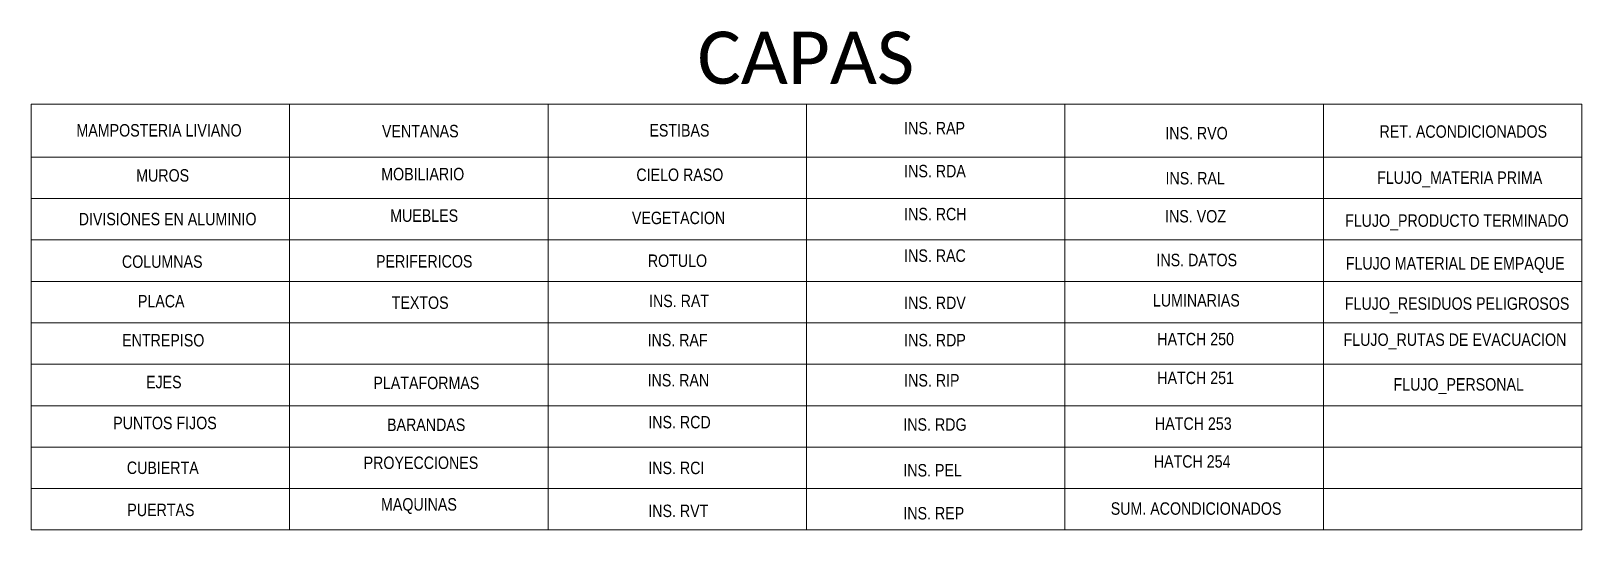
# Model space of a CAD drawing. Header units: inches. Extents: x -5.4 to 87.9, y -12.2 to 39.7.
# Drawn here: x 69.16 to 87.9, y 15.85 to 21.87 of the extents above; entities that cross this region are included whole.
import ezdxf

# ---------------------------------------------------------------- set-up
doc = ezdxf.new("R2010")
doc.units = ezdxf.units.IN
doc.header["$LTSCALE"] = 0.25
doc.header["$MEASUREMENT"] = 0
for name, pattern in [('CENTER', [2, 1.25, -0.25, 0.25, -0.25]), ('DASHDOT2', [0.5, 0.25, -0.125, 0, -0.125]), ('HIDDEN', [0.375, 0.25, -0.125])]:
    doc.linetypes.add(name, pattern=pattern)
doc.layers.get('0').update_dxf_attribs({"lineweight": 9})
for name, color, linetype, lineweight in [('BARANDAS', 4, 'Continuous', 9), ('CIELO RASO', 4, 'Continuous', 9), ('COLUMNA', 1, 'Continuous', 9), ('CUBIERTA', 1, 'Continuous', 9), ('DIVISIONES EN ALUMINIO', 8, 'Continuous', 9), ('ENTREPISO', 53, 'Continuous', 5), ('ESTIBAS', 40, 'Continuous', 5), ('FLUJO_MATERIA PRIMA', 150, 'Continuous', 5), ('FLUJO_MATERIAL DE EMPAQUE', 51, 'Continuous', 5), ('FLUJO_PERSONAL', 253, 'Continuous', 5), ('FLUJO_PRODUCTO TERMINADO', 12, 'Continuous', 5), ('FLUJO_RESIDUOS PELIGROSOS', 220, 'Continuous', 5), ('FLUJOS_RUTAS DE EVACUACION', 80, 'Continuous', 5), ('HATCH 250', 250, 'Continuous', 5), ('HATCH 251', 251, 'Continuous', 5), ('HATCH 254', 254, 'Continuous', 5), ('INS. DATOS', 160, 'FENCELINE1', 5), ('INS. PEL', 40, 'DASHDOT2', 5), ('INS. RAL', 7, 'Continuous', 5), ('INS. RAN', 7, 'Continuous', 5), ('INS. RAT', 7, 'Continuous', 5), ('INS. RDA', 4, 'Continuous', 5), ('INS. RDP', 7, 'Continuous', 5), ('INS. REP', 252, 'Continuous', 5), ('INS. RIP', 7, 'Continuous', 5), ('INS. VOZ', 90, 'FENCELINE1', 5), ('LUMINARIAS', 203, 'Continuous', 5), ('MAMPOSTERIA LIVIANA', 5, 'Continuous', 5), ('MAQUINAS', 140, 'Continuous', 5), ('MOBILIARIO', 8, 'Continuous', 5), ('MUEBLES', 8, 'Continuous', 5), ('MUROS', 164, 'Continuous', 5), ('PERIFERICOS', 7, 'Continuous', 5), ('PLACA', 6, 'Continuous', 5), ('PLATAFORMA', 252, 'Continuous', 5), ('PROYECCIONES', 8, 'HIDDEN', 5), ('PUERTAS', 2, 'Continuous', 5), ('PUNTO FIJO', 3, 'Continuous', 5), ('RET. ACONDICIONADOS', 240, 'Continuous', 5), ('ROTULO', 7, 'Continuous', 5), ('SUM. ACONDICIONADOS', 150, 'Continuous', 5), ('TEXTOS', 7, 'Continuous', 5), ('VEGETACION', 3, 'Continuous', 5), ('VENTANAS', 2, 'Continuous', 5)]:
    doc.layers.add(name, color=color, linetype=linetype, lineweight=lineweight)
doc.layers.add('EJES', color=1, linetype='CENTER', lineweight=9, transparency=0.6)
doc.layers.add('HATCH 253', color=251, linetype='Continuous', lineweight=5, transparency=0.8)
for name, color, linetype, lineweight, true_color in [('INS. RAC', 7, 'Continuous', 5, 0xd4cda3), ('INS. RAF', 7, 'Continuous', 5, 0xc6cd6e), ('INS. RAP', 7, 'Continuous', 5, 0x59704d), ('INS. RCD', 7, 'Continuous', 5, 0xaa891c), ('INS. RCH', 7, 'Continuous', 5, 0xa0b093), ('INS. RCI', 7, 'Continuous', 5, 0xd40000), ('INS. RDG', 7, 'Continuous', 5, 0xac9a15), ('INS. RDV', 7, 'Continuous', 5, 0x959595), ('INS. RVO', 7, 'Continuous', 5, 0xff8e59), ('INS. RVT', 7, 'Continuous', 5, 0x8e8589)]:
    doc.layers.add(name, color=color, linetype=linetype, lineweight=lineweight, true_color=true_color)
doc.styles.add('Arial', font='arial.ttf')
doc.linetypes.add('FENCELINE1', pattern='A,0.25,-0.1,[133,ltypeshp.shx,S=0.1,R=0,X=-0.1,Y=0],-0.1,1', length=1.45)

msp = doc.modelspace()

# ---------------------------------------------------------------- texts
at = {"layer": 'BARANDAS', "insert": (73.46308, 17.19343), "char_height": 0.15, "width": 20.9168282, "attachment_point": 1, "style": 'Arial'}
msp.add_mtext('{\\fArial Narrow|b0|i0|c0|p34;BARANDAS}', dxfattribs=at)
at = {"layer": 'CIELO RASO', "insert": (76.47463, 20.21011), "char_height": 0.15, "width": 20.9168282, "attachment_point": 1, "style": 'Arial'}
msp.add_mtext('{\\fArial Narrow|b0|i0|c0|p34;CIELO RASO}', dxfattribs=at)
at = {"layer": 'COLUMNA', "insert": (70.2608, 19.16226), "char_height": 0.15, "width": 20.9168282, "attachment_point": 1, "style": 'Arial'}
msp.add_mtext('{\\fArial Narrow|b0|i0|c0|p34;COLUMNAS}', dxfattribs=at)
at = {"layer": 'CUBIERTA', "insert": (70.31992, 16.67405), "char_height": 0.15, "width": 20.9168282, "attachment_point": 1, "style": 'Arial'}
msp.add_mtext('{\\fArial Narrow|b0|i0|c0|p34;CUBIERTA}', dxfattribs=at)
at = {"layer": 'DIVISIONES EN ALUMINIO', "insert": (69.73843, 19.67588), "char_height": 0.15, "width": 20.9168282, "attachment_point": 1, "style": 'Arial'}
msp.add_mtext('{\\fArial Narrow|b0|i0|c0|p34;DIVISIONES EN ALUMINIO}', dxfattribs=at)
at = {"layer": 'EJES', "insert": (70.5516, 17.70892), "char_height": 0.15, "width": 20.9168282, "attachment_point": 1, "style": 'Arial'}
msp.add_mtext('{\\fArial Narrow|b0|i0|c0|p34;EJES}', dxfattribs=at)
at = {"layer": 'ENTREPISO', "insert": (70.26352, 18.21346), "char_height": 0.15, "width": 20.9168282, "attachment_point": 1, "style": 'Arial'}
msp.add_mtext('{\\fArial Narrow|b0|i0|c0|p34;ENTREPISO}', dxfattribs=at)
at = {"layer": 'ESTIBAS', "insert": (76.6318, 20.74671), "char_height": 0.15, "width": 20.9168282, "attachment_point": 1, "style": 'Arial'}
msp.add_mtext('{\\fArial Narrow|b0|i0|c0|p34;ESTIBAS}', dxfattribs=at)
at = {"layer": 'FLUJO_MATERIA PRIMA', "insert": (85.4217, 20.1759), "char_height": 0.15, "width": 20.9168282, "attachment_point": 1, "style": 'Arial'}
msp.add_mtext('{\\fArial Narrow|b0|i0|c0|p34;FLUJO_MATERIA PRIMA}', dxfattribs=at)
at = {"layer": 'FLUJO_MATERIAL DE EMPAQUE', "insert": (85.04353, 19.14145), "char_height": 0.15, "width": 20.9168282, "attachment_point": 1, "style": 'Arial'}
msp.add_mtext('{\\fArial Narrow|b0|i0|c0|p34;FLUJO MATERIAL DE EMPAQUE}', dxfattribs=at)
at = {"layer": 'FLUJO_PERSONAL', "insert": (85.61978, 17.68096), "char_height": 0.15, "width": 20.9168282, "attachment_point": 1, "style": 'Arial'}
msp.add_mtext('{\\fArial Narrow|b0|i0|c0|p34;FLUJO_PERSONAL}', dxfattribs=at)
at = {"layer": 'FLUJO_PRODUCTO TERMINADO', "insert": (85.03453, 19.65742), "char_height": 0.15, "width": 20.9168282, "attachment_point": 1, "style": 'Arial'}
msp.add_mtext('{\\fArial Narrow|b0|i0|c0|p34;FLUJO_PRODUCTO TERMINADO}', dxfattribs=at)
at = {"layer": 'FLUJO_RESIDUOS PELIGROSOS', "insert": (85.03249, 18.65609), "char_height": 0.15, "width": 20.9168282, "attachment_point": 1, "style": 'Arial'}
msp.add_mtext('{\\fArial Narrow|b0|i0|c0|p34;FLUJO_RESIDUOS PELIGROSOS}', dxfattribs=at)
at = {"layer": 'FLUJOS_RUTAS DE EVACUACION', "insert": (85.01652, 18.22044), "char_height": 0.15, "width": 20.9168282, "attachment_point": 1, "style": 'Arial'}
msp.add_mtext('{\\fArial Narrow|b0|i0|c0|p34;FLUJO_RUTAS DE EVACUACION}', dxfattribs=at)
at = {"layer": 'HATCH 250', "insert": (82.76705, 18.22731), "char_height": 0.15, "width": 20.9168282, "attachment_point": 1, "style": 'Arial'}
msp.add_mtext('{\\fArial Narrow|b0|i0|c0|p34;HATCH 250}', dxfattribs=at)
at = {"layer": 'HATCH 251', "insert": (82.76705, 17.75949), "char_height": 0.15, "width": 20.9168282, "attachment_point": 1, "style": 'Arial'}
msp.add_mtext('{\\fArial Narrow|b0|i0|c0|p34;HATCH 251}', dxfattribs=at)
at = {"layer": 'HATCH 253', "insert": (82.7389, 17.20692), "char_height": 0.15, "width": 20.9168282, "attachment_point": 1, "style": 'Arial'}
msp.add_mtext('{\\fArial Narrow|b0|i0|c0|p34;HATCH 253}', dxfattribs=at)
at = {"layer": 'HATCH 254', "insert": (82.72474, 16.75032), "char_height": 0.15, "width": 20.9168282, "attachment_point": 1, "style": 'Arial'}
msp.add_mtext('{\\fArial Narrow|b0|i0|c0|p34;HATCH 254}', dxfattribs=at)
at = {"layer": 'INS. DATOS', "insert": (82.75654, 19.1816), "char_height": 0.15, "width": 20.9168282, "attachment_point": 1, "style": 'Arial'}
msp.add_mtext('{\\fArial Narrow|b0|i0|c0|p34;INS. DATOS}', dxfattribs=at)
at = {"layer": 'INS. PEL', "insert": (79.69942, 16.64391), "char_height": 0.15, "width": 20.9168282, "attachment_point": 1, "style": 'Arial'}
msp.add_mtext('{\\fArial Narrow|b0|i0|c0|p34;INS. PEL}', dxfattribs=at)
at = {"layer": 'INS. RAC', "insert": (79.70926, 19.23453), "char_height": 0.15, "width": 20.9168282, "attachment_point": 1, "style": 'Arial'}
msp.add_mtext('{\\fArial Narrow|b0|i0|c0|p34;INS. RAC}', dxfattribs=at)
at = {"layer": 'INS. RAF', "insert": (76.60973, 18.21542), "char_height": 0.15, "width": 20.9168282, "attachment_point": 1, "style": 'Arial'}
msp.add_mtext('{\\fArial Narrow|b0|i0|c0|p34;INS. RAF}', dxfattribs=at)
at = {"layer": 'INS. RAL', "insert": (82.86609, 20.16839), "char_height": 0.15, "width": 20.9168282, "attachment_point": 1, "style": 'Arial'}
msp.add_mtext('{\\fArial Narrow|b0|i0|c0|p34;INS. RAL}', dxfattribs=at)
at = {"layer": 'INS. RAN', "insert": (76.60973, 17.73078), "char_height": 0.15, "width": 20.9168282, "attachment_point": 1, "style": 'Arial'}
msp.add_mtext('{\\fArial Narrow|b0|i0|c0|p34;INS. RAN}', dxfattribs=at)
at = {"layer": 'INS. RAP', "insert": (79.70926, 20.77306), "char_height": 0.15, "width": 20.9168282, "attachment_point": 1, "style": 'Arial'}
msp.add_mtext('{\\fArial Narrow|b0|i0|c0|p34;INS. RAP}', dxfattribs=at)
at = {"layer": 'INS. RAT', "insert": (76.62774, 18.68796), "char_height": 0.15, "width": 20.9168282, "attachment_point": 1, "style": 'Arial'}
msp.add_mtext('{\\fArial Narrow|b0|i0|c0|p34;INS. RAT}', dxfattribs=at)
at = {"layer": 'INS. RCD', "insert": (76.61863, 17.22477), "char_height": 0.15, "width": 20.9168282, "attachment_point": 1, "style": 'Arial'}
msp.add_mtext('{\\fArial Narrow|b0|i0|c0|p34;INS. RCD}', dxfattribs=at)
at = {"layer": 'INS. RCH', "insert": (79.70926, 19.73609), "char_height": 0.15, "width": 20.9168282, "attachment_point": 1, "style": 'Arial'}
msp.add_mtext('{\\fArial Narrow|b0|i0|c0|p34;INS. RCH}', dxfattribs=at)
at = {"layer": 'INS. RCI', "insert": (76.61863, 16.67243), "char_height": 0.15, "width": 20.9168282, "attachment_point": 1, "style": 'Arial'}
msp.add_mtext('{\\fArial Narrow|b0|i0|c0|p34;INS. RCI}', dxfattribs=at)
at = {"layer": 'INS. RDA', "insert": (79.70926, 20.25458), "char_height": 0.15, "width": 20.9168282, "attachment_point": 1, "style": 'Arial'}
msp.add_mtext('{\\fArial Narrow|b0|i0|c0|p34;INS. RDA}', dxfattribs=at)
at = {"layer": 'INS. RDG', "insert": (79.69942, 17.19625), "char_height": 0.15, "width": 20.9168282, "attachment_point": 1, "style": 'Arial'}
msp.add_mtext('{\\fArial Narrow|b0|i0|c0|p34;INS. RDG}', dxfattribs=at)
at = {"layer": 'INS. RDP', "insert": (79.70926, 18.21448), "char_height": 0.15, "width": 20.9168282, "attachment_point": 1, "style": 'Arial'}
msp.add_mtext('{\\fArial Narrow|b0|i0|c0|p34;INS. RDP}', dxfattribs=at)
at = {"layer": 'INS. RDV', "insert": (79.70926, 18.66508), "char_height": 0.15, "width": 20.9168282, "attachment_point": 1, "style": 'Arial'}
msp.add_mtext('{\\fArial Narrow|b0|i0|c0|p34;INS. RDV}', dxfattribs=at)
at = {"layer": 'INS. REP', "insert": (79.69942, 16.12543), "char_height": 0.15, "width": 20.9168282, "attachment_point": 1, "style": 'Arial'}
msp.add_mtext('{\\fArial Narrow|b0|i0|c0|p34;INS. REP}', dxfattribs=at)
at = {"layer": 'INS. RIP', "insert": (79.70926, 17.72985), "char_height": 0.15, "width": 20.9168282, "attachment_point": 1, "style": 'Arial'}
msp.add_mtext('{\\fArial Narrow|b0|i0|c0|p34;INS. RIP}', dxfattribs=at)
at = {"layer": 'INS. RVO', "insert": (82.86332, 20.71244), "char_height": 0.15, "width": 20.9168282, "attachment_point": 1, "style": 'Arial'}
msp.add_mtext('{\\fArial Narrow|b0|i0|c0|p34;INS. RVO}', dxfattribs=at)
at = {"layer": 'INS. RVT', "insert": (76.61863, 16.15394), "char_height": 0.15, "width": 20.9168282, "attachment_point": 1, "style": 'Arial'}
msp.add_mtext('{\\fArial Narrow|b0|i0|c0|p34;INS. RVT}', dxfattribs=at)
at = {"layer": 'INS. VOZ', "insert": (82.86112, 19.70963), "char_height": 0.15, "width": 20.9168282, "attachment_point": 1, "style": 'Arial'}
msp.add_mtext('{\\fArial Narrow|b0|i0|c0|p34;INS. VOZ}', dxfattribs=at)
at = {"layer": 'LUMINARIAS', "insert": (82.7136, 18.69516), "char_height": 0.15, "width": 20.9168282, "attachment_point": 1, "style": 'Arial'}
msp.add_mtext('{\\fArial Narrow|b0|i0|c0|p34;LUMINARIAS}', dxfattribs=at)
at = {"layer": 'MAMPOSTERIA LIVIANA', "insert": (69.71141, 20.74671), "char_height": 0.15, "width": 20.9168282, "attachment_point": 1, "style": 'Arial'}
msp.add_mtext('{\\fArial Narrow|b0|i0|c0|p34;MAMPOSTERIA LIVIANO}', dxfattribs=at)
at = {"layer": 'MAQUINAS', "insert": (73.38999, 16.23267), "char_height": 0.15, "width": 20.9168282, "attachment_point": 1, "style": 'Arial'}
msp.add_mtext('{\\fArial Narrow|b0|i0|c0|p34;MAQUINAS}', dxfattribs=at)
at = {"layer": 'MOBILIARIO', "insert": (73.39281, 20.21879), "char_height": 0.15, "width": 20.9168282, "attachment_point": 1, "style": 'Arial'}
msp.add_mtext('{\\fArial Narrow|b0|i0|c0|p34;MOBILIARIO}', dxfattribs=at)
at = {"layer": 'MUEBLES', "insert": (73.50089, 19.71723), "char_height": 0.15, "width": 20.9168282, "attachment_point": 1, "style": 'Arial'}
msp.add_mtext('{\\fArial Narrow|b0|i0|c0|p34;MUEBLES}', dxfattribs=at)
at = {"layer": 'MUROS', "insert": (70.43285, 20.20278), "char_height": 0.15, "width": 20.9168282, "attachment_point": 1, "style": 'Arial'}
msp.add_mtext('{\\fArial Narrow|b0|i0|c0|p34;MUROS}', dxfattribs=at)
at = {"layer": 'PERIFERICOS', "insert": (73.32977, 19.16596), "char_height": 0.15, "width": 20.9168282, "attachment_point": 1, "style": 'Arial'}
msp.add_mtext('{\\fArial Narrow|b0|i0|c0|p34;PERIFERICOS}', dxfattribs=at)
at = {"layer": 'PLACA', "insert": (70.45372, 18.68466), "char_height": 0.15, "width": 20.9168282, "attachment_point": 1, "style": 'Arial'}
msp.add_mtext('{\\fArial Narrow|b0|i0|c0|p34;PLACA}', dxfattribs=at)
at = {"layer": 'PLATAFORMA', "insert": (73.29837, 17.69802), "char_height": 0.15, "width": 20.9168282, "attachment_point": 1, "style": 'Arial'}
msp.add_mtext('{\\fArial Narrow|b0|i0|c0|p34;PLATAFORMAS}', dxfattribs=at)
at = {"layer": 'PROYECCIONES', "insert": (73.18053, 16.73447), "char_height": 0.15, "width": 20.9168282, "attachment_point": 1, "style": 'Arial'}
msp.add_mtext('{\\fArial Narrow|b0|i0|c0|p34;PROYECCIONES }', dxfattribs=at)
at = {"layer": 'PUERTAS', "insert": (70.32578, 16.16548), "char_height": 0.15, "width": 20.9168282, "attachment_point": 1, "style": 'Arial'}
msp.add_mtext('{\\fArial Narrow|b0|i0|c0|p34;PUERTAS}', dxfattribs=at)
at = {"layer": 'PUNTO FIJO', "insert": (70.15529, 17.21499), "char_height": 0.15, "width": 20.9168282, "attachment_point": 1, "style": 'Arial'}
msp.add_mtext('{\\fArial Narrow|b0|i0|c0|p34;PUNTOS FIJOS}', dxfattribs=at)
at = {"layer": 'RET. ACONDICIONADOS', "insert": (85.451, 20.73222), "char_height": 0.15, "width": 20.9168282, "attachment_point": 1, "style": 'Arial'}
msp.add_mtext('{\\fArial Narrow|b0|i0|c0|p34;RET. ACONDICIONADOS}', dxfattribs=at)
at = {"layer": 'ROTULO', "insert": (76.61291, 19.17319), "char_height": 0.15, "width": 20.9168282, "attachment_point": 1, "style": 'Arial'}
msp.add_mtext('{\\fArial Narrow|b0|i0|c0|p34;ROTULO}', dxfattribs=at)
at = {"layer": 'SUM. ACONDICIONADOS', "insert": (82.20418, 16.18207), "char_height": 0.15, "width": 20.9168282, "attachment_point": 1, "style": 'Arial'}
msp.add_mtext('{\\fArial Narrow|b0|i0|c0|p34;SUM. ACONDICIONADOS}', dxfattribs=at)
at = {"layer": 'TEXTOS', "insert": (77.21269, 21.86268), "char_height": 0.63, "width": 10.9014221, "attachment_point": 1, "line_spacing_factor": 0.938532, "style": 'Arial'}
msp.add_mtext('{\\fCalibri|b0|i0|c0|p34;CAPAS}', dxfattribs=at)
at = {"layer": 'TEXTOS', "insert": (73.5189, 18.66706), "char_height": 0.15, "width": 20.9168282, "attachment_point": 1, "style": 'Arial'}
msp.add_mtext('{\\fArial Narrow|b0|i0|c0|p34;TEXTOS}', dxfattribs=at)
at = {"layer": 'VEGETACION', "insert": (76.42059, 19.68997), "char_height": 0.15, "width": 20.9168282, "attachment_point": 1, "style": 'Arial'}
msp.add_mtext('{\\fArial Narrow|b0|i0|c0|p34;VEGETACION}', dxfattribs=at)
at = {"layer": 'VENTANAS', "insert": (73.40182, 20.73728), "char_height": 0.15, "width": 20.9168282, "attachment_point": 1, "style": 'Arial'}
msp.add_mtext('{\\fArial Narrow|b0|i0|c0|p34;VENTANAS}', dxfattribs=at)

# ---------------------------------------------------------------- linework, layer by layer
for p, q in [((72.28491, 20.98655), (72.28491, 15.84864)), ((75.40722, 20.98655), (75.40722, 15.84864)), ((78.52952, 20.98655), (78.52952, 15.84864)), ((81.65183, 20.98655), (81.65183, 15.84864)), ((84.77414, 20.98655), (84.77414, 15.84864)), ((69.1626, 20.34864), (87.89645, 20.34864)), ((69.1626, 19.84864), (87.89645, 19.84864)), ((69.1626, 19.34864), (87.89645, 19.34864)), ((69.1626, 18.84864), (87.89645, 18.84864)), ((69.1626, 18.34864), (87.89645, 18.34864)), ((69.1626, 17.84864), (87.89645, 17.84864)), ((69.1626, 17.34864), (87.89645, 17.34864)), ((69.1626, 16.84864), (87.89645, 16.84864)), ((69.1626, 16.34864), (87.89645, 16.34864)), ((69.29082, 15.84864), (84.29082, 15.84864))]:
    msp.add_line(p, q)
msp.add_lwpolyline([(69.1626, 20.98655), (87.89645, 20.98655), (87.89645, 15.84864), (69.1626, 15.84864)], close=True)

msp.set_redraw_order([(e.dxf.handle, doc.entitydb.next_handle()) for e in msp.query("TEXT MTEXT ATTDEF DIMENSION ARC_DIMENSION")])  # texts and dimensions are drawn at this point

doc.saveas('drawing.dxf')
